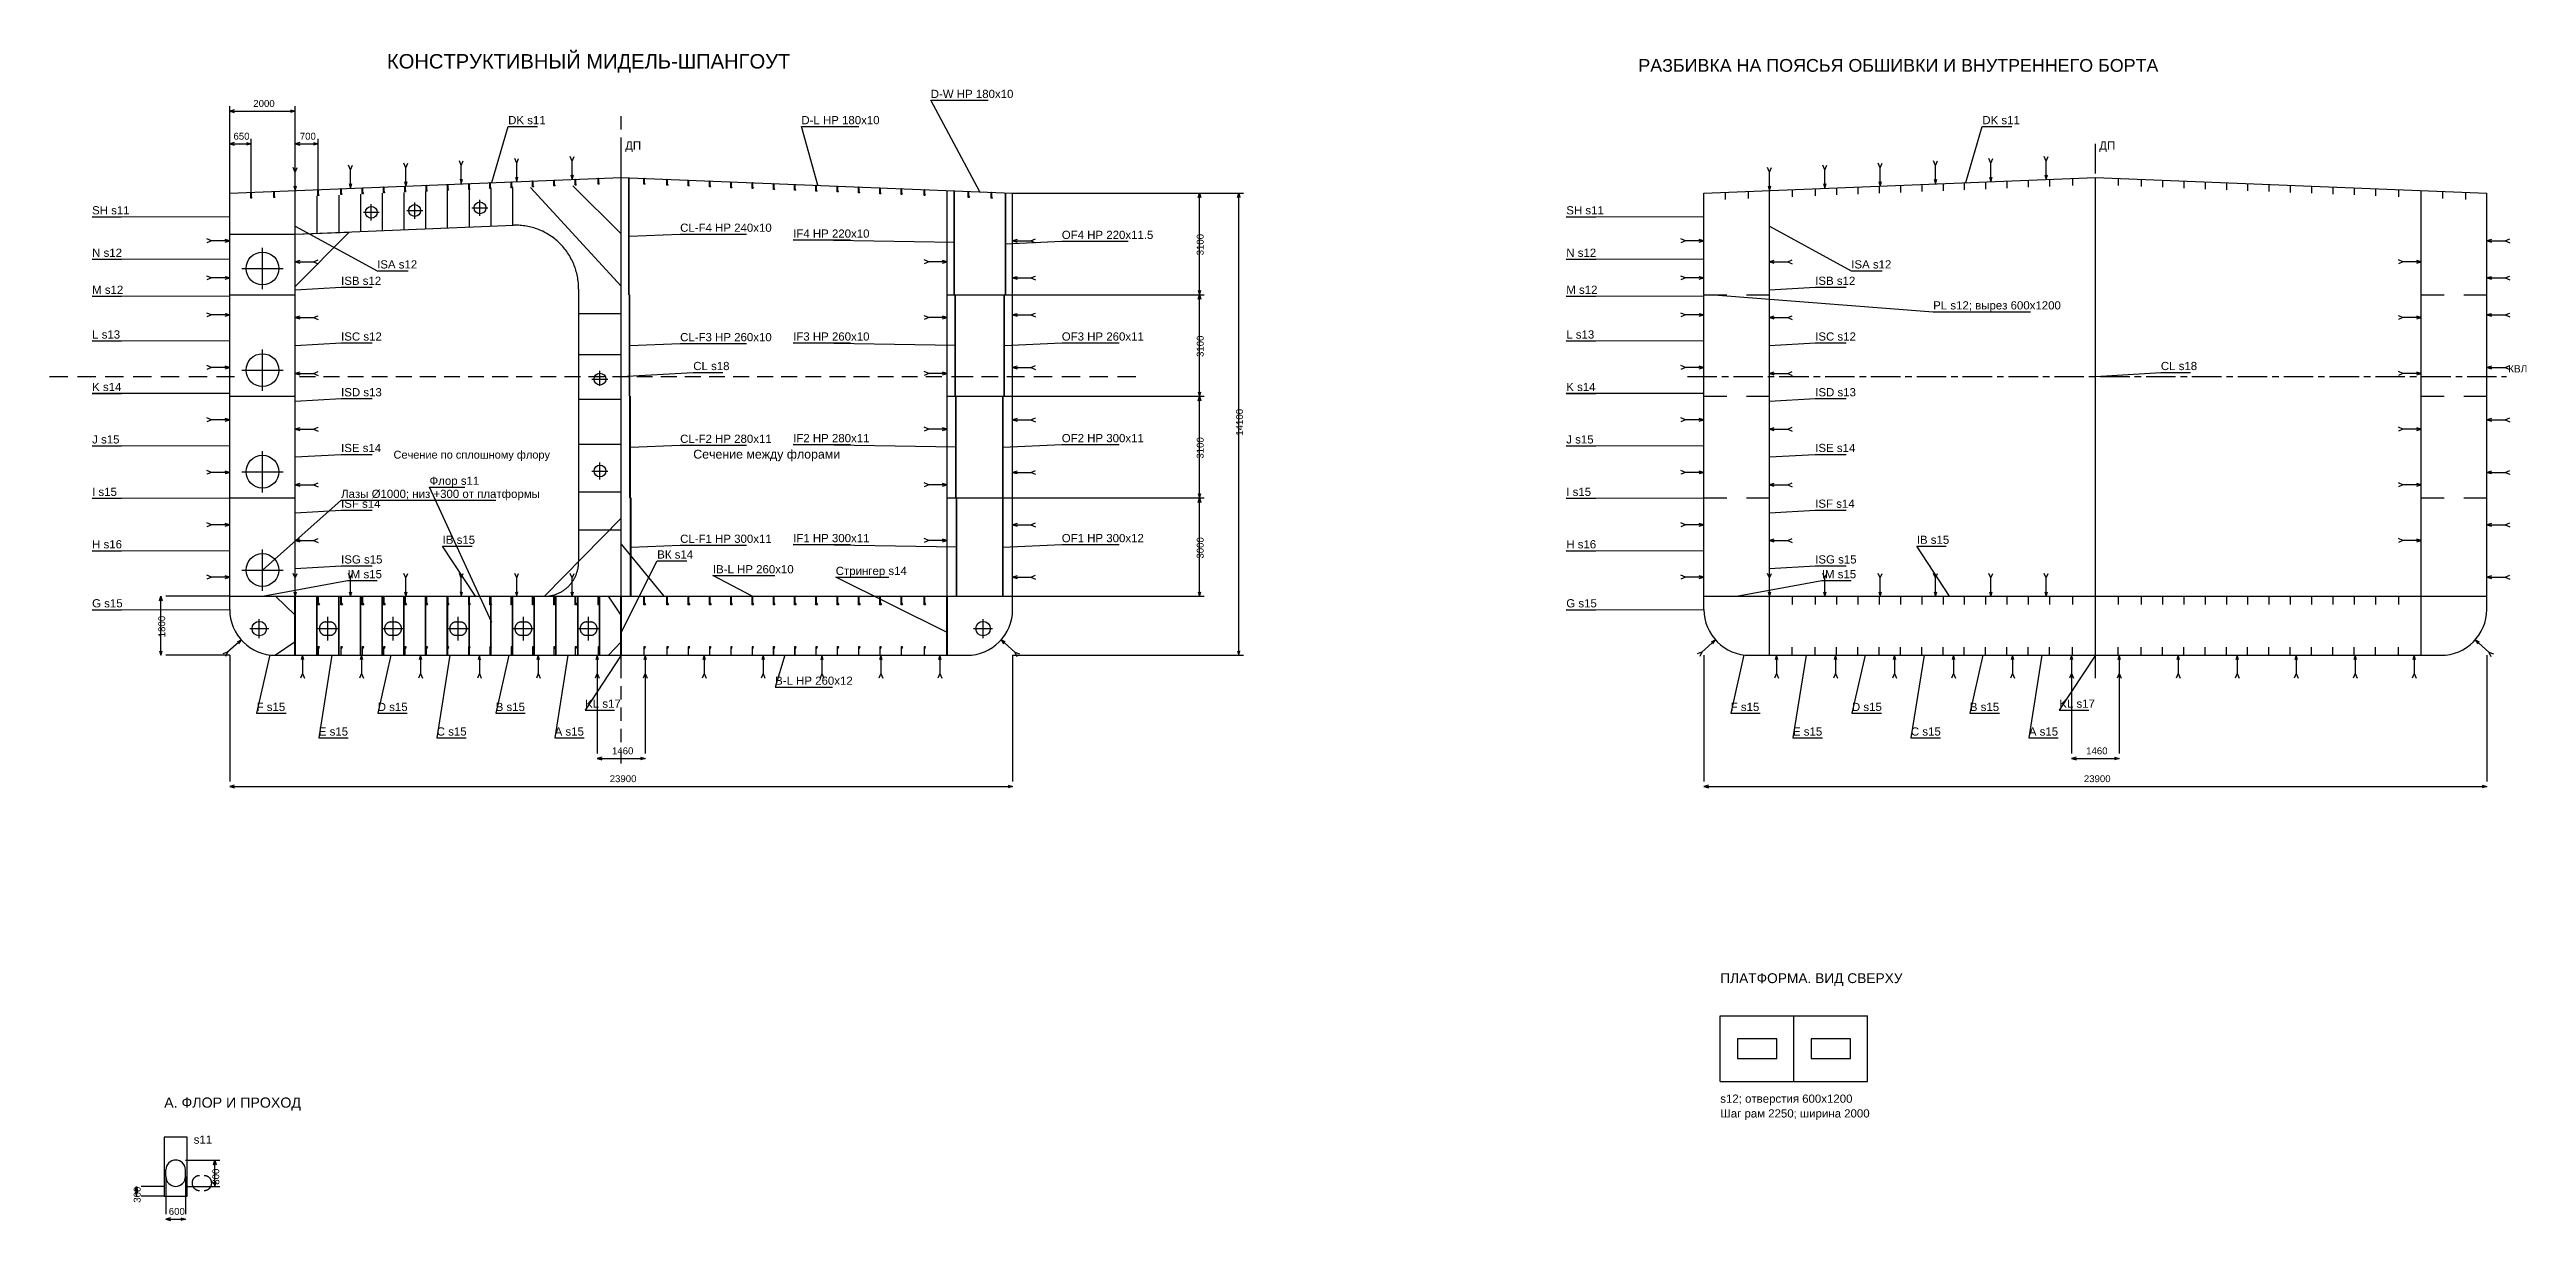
# Model space of a CAD drawing. Header units: millimetres. Extents: x -5500 to 138650, y -17240 to 192034.
# Drawn here: x -5500 to 70111, y -17240 to 18478 of the extents above; entities that cross this region are included whole.
import ezdxf

# ---------------------------------------------------------------- set-up
doc = ezdxf.new("R2010")
doc.units = ezdxf.units.MM
doc.linetypes.add('AXIS22', pattern=[1400, 900, -150, 200, -150])
for name, color, linetype in [('03_CENTER', 30, 'Continuous'), ('03_DIM', 2, 'Continuous'), ('03_FRAME_DETAIL', 7, 'Continuous'), ('03_FRAME_LAYOUT', 4, 'Continuous'), ('03_HULL', 4, 'Continuous'), ('03_MEMBER', 7, 'Continuous'), ('03_SEAM', 7, 'Continuous'), ('03_TEXT', 7, 'Continuous'), ('04_CENTER', 30, 'AXIS22'), ('04_DIM', 2, 'Continuous'), ('04_HULL', 4, 'Continuous'), ('04_MEMBER', 7, 'Continuous'), ('04_SEAM', 7, 'Continuous'), ('04_TEXT', 7, 'Continuous'), ('FLOOR_DIM', 2, 'Continuous'), ('FLOOR_HULL', 4, 'Continuous'), ('FLOOR_TEXT', 7, 'Continuous'), ('PLATFORM_HULL', 4, 'Continuous'), ('PLATFORM_TEXT', 7, 'Continuous')]:
    doc.layers.add(name, color=color, linetype=linetype)
doc.styles.add('RU', font='arial.ttf')

msp = doc.modelspace()

# ---------------------------------------------------------------- texts
at = {"layer": '03_DIM', "style": 'RU'}
for s, p in [('2000', (720, 16730)), ('650', (115, 15730)), ('700', (2140, 15730)), ('1460', (11670, -3020)), ('23900', (11600, -3870))]:
    msp.add_text(s, height=210, dxfattribs=at).set_placement(p)
for s, p in [('3100', (29730, 12200)), ('3100', (29730, 9100)), ('14100', (30930, 6700)), ('3100', (29730, 6000)), ('3000', (29730, 2950)), ('1800', (-1970, 550))]:
    msp.add_text(s, height=210, rotation=90, dxfattribs=at).set_placement(p)
at = {"layer": '03_TEXT', "style": 'RU'}
for s, height, p in [('КОНСТРУКТИВНЫЙ МИДЕЛЬ-ШПАНГОУТ', 440, (4800, 17900)), ('D-W HP 180x10', 250, (21400, 17000)), ('DK s11', 250, (8500, 16200)), ('D-L HP 180x10', 250, (17450, 16200)), ('ДП', 250, (12070, 15428)), ('SH s11', 250, (-4200, 13450)), ('CL-F4 HP 240x10', 250, (13750, 12919)), ('IF4 HP 220x10', 250, (17200, 12740)), ('OF4 HP 220x11.5', 250, (25400, 12700)), ('N s12', 250, (-4200, 12155)), ('ISB s12', 250, (3400, 11300)), ('ISA s12', 250, (4500, 11800)), ('M s12', 250, (-4200, 11026)), ('L s13', 250, (-4200, 9661)), ('ISC s12', 250, (3400, 9600)), ('CL-F3 HP 260x10', 250, (13750, 9580)), ('IF3 HP 260x10', 250, (17200, 9600)), ('OF3 HP 260x11', 250, (25400, 9600)), ('CL s18', 250, (14150, 8700)), ('K s14', 250, (-4200, 8061)), ('ISD s13', 250, (3400, 7900)), ('J s15', 250, (-4200, 6461)), ('ISE s14', 250, (3400, 6200)), ('Сечение по сплошному флору', 240, (5000, 6000)), ('CL-F2 HP 280x11', 250, (13750, 6480)), ('Сечение между флорами', 270, (14150, 6000)), ('IF2 HP 280x11', 250, (17200, 6500)), ('OF2 HP 300x11', 250, (25400, 6500)), ('Флор s11', 250, (6100, 5200)), ('I s15', 250, (-4200, 4861)), ('Лазы %%c1000; низ +300 от платформы', 250, (3400, 4800)), ('ISF s14', 250, (3400, 4500)), ('H s16', 250, (-4200, 3261)), ('ISG s15', 250, (3400, 2800)), ('IB s15', 250, (6500, 3400)), ('ВК s14', 250, (13050, 2950)), ('CL-F1 HP 300x11', 250, (13750, 3430)), ('IF1 HP 300x11', 250, (17200, 3450)), ('OF1 HP 300x12', 250, (25400, 3450)), ('IM s15', 250, (3600, 2350)), ('IB-L HP 260x10', 250, (14750, 2500)), ('Стрингер s14', 250, (18500, 2450)), ('G s15', 250, (-4200, 1461)), ('B-L HP 260x12', 250, (16650, -900)), ('F s15', 250, (820, -1700)), ('D s15', 250, (4520, -1700)), ('B s15', 250, (8120, -1700)), ('KL s17', 250, (10850, -1600)), ('E s15', 250, (2720, -2450)), ('C s15', 250, (6320, -2450)), ('A s15', 250, (9920, -2450))]:
    msp.add_text(s, height=height, dxfattribs=at).set_placement(p)
at = {"layer": '04_DIM', "style": 'RU'}
for s, p in [('1460', (56670, -3020)), ('23900', (56600, -3870))]:
    msp.add_text(s, height=210, dxfattribs=at).set_placement(p)
at = {"layer": '04_TEXT', "style": 'RU'}
for s, height, p in [('РАЗБИВКА НА ПОЯСЬЯ ОБШИВКИ И ВНУТРЕННЕГО БОРТА', 390, (43000, 17800)), ('DK s11', 250, (53500, 16200)), ('ДП', 250, (57070, 15428)), ('SH s11', 250, (40800, 13450)), ('N s12', 250, (40800, 12155)), ('ISB s12', 250, (48400, 11300)), ('ISA s12', 250, (49500, 11800)), ('M s12', 250, (40800, 11026)), ('PL s12; вырез 600x1200', 250, (52000, 10550)), ('L s13', 250, (40800, 9661)), ('ISC s12', 250, (48400, 9600)), ('CL s18', 250, (58950, 8700)), ('КВЛ', 220, (69550, 8630)), ('K s14', 250, (40800, 8061)), ('ISD s13', 250, (48400, 7900)), ('J s15', 250, (40800, 6461)), ('ISE s14', 250, (48400, 6200)), ('I s15', 250, (40800, 4861)), ('ISF s14', 250, (48400, 4500)), ('H s16', 250, (40800, 3261)), ('ISG s15', 250, (48400, 2800)), ('IB s15', 250, (51500, 3400)), ('IM s15', 250, (48600, 2350)), ('G s15', 250, (40800, 1461)), ('F s15', 250, (45820, -1700)), ('D s15', 250, (49520, -1700)), ('B s15', 250, (53120, -1700)), ('KL s17', 250, (55850, -1600)), ('E s15', 250, (47720, -2450)), ('C s15', 250, (51320, -2450)), ('A s15', 250, (54920, -2450))]:
    msp.add_text(s, height=height, dxfattribs=at).set_placement(p)
at = {"layer": 'FLOOR_DIM', "style": 'RU'}
for s, p in [('800', (-320, -16150)), ('300', (-2720, -16700))]:
    msp.add_text(s, height=210, rotation=90, dxfattribs=at).set_placement(p)
msp.add_text('600', height=210, dxfattribs=at).set_placement((-1860, -17070))
at = {"layer": 'FLOOR_TEXT', "style": 'RU'}
for s, height, p in [('А. ФЛОР И ПРОХОД', 310, (-2000, -13800)), ('s11', 250, (-1100, -14900))]:
    msp.add_text(s, height=height, dxfattribs=at).set_placement(p)
at = {"layer": 'PLATFORM_TEXT', "style": 'RU'}
for s, height, p in [('ПЛАТФОРМА. ВИД СВЕРХУ', 300, (45500, -10000)), ('s12; отверстия 600x1200', 250, (45500, -13650)), ('Шаг рам 2250; ширина 2000', 250, (45500, -14100))]:
    msp.add_text(s, height=height, dxfattribs=at).set_placement(p)

# ---------------------------------------------------------------- linework, layer by layer
at = {"layer": '03_CENTER'}
for p, q in [((11950, 16038), (11950, 16448)), ((11950, 15388), (11950, 15798)), ((11950, -700), (11950, 15678)), ((11950, 14738), (11950, 15148)), ((11950, 14144), (11950, 14507)), ((4322, 13265), (4322, 13761)), ((5648, 13319), (5648, 13815)), ((7396, 13649), (7881, 13649)), ((7638, 13401), (7638, 13897)), ((11950, 13569), (11950, 13932)), ((4079, 13513), (4564, 13513)), ((5406, 13567), (5891, 13567)), ((11950, 12993), (11950, 13356)), ((1000, 11170), (1000, 12430)), ((11950, 12417), (11950, 12780)), ((11950, 11841), (11950, 12205)), ((370, 11800), (1630, 11800)), ((11950, 11266), (11950, 11629)), ((11950, 10663), (11950, 11053)), ((11950, 10038), (11950, 10433)), ((1000, 8070), (1000, 9330)), ((11950, 9413), (11950, 9808)), ((11950, 8788), (11950, 9183)), ((-5500, 8500), (-4940, 8500)), ((-4650, 8500), (-4090, 8500)), ((-3800, 8500), (-3240, 8500)), ((-2950, 8500), (-2390, 8500)), ((-2100, 8500), (-1540, 8500)), ((-1250, 8500), (-690, 8500)), ((-400, 8500), (145, 8500)), ((370, 8700), (1630, 8700)), ((2130, 8500), (2614, 8500)), ((2865, 8500), (3350, 8500)), ((3601, 8500), (4085, 8500)), ((4336, 8500), (4821, 8500)), ((5072, 8500), (5556, 8500)), ((5807, 8500), (6291, 8500)), ((6542, 8500), (7027, 8500)), ((7278, 8500), (7762, 8500)), ((8013, 8500), (8498, 8500)), ((8749, 8500), (9233, 8500)), ((9484, 8500), (9969, 8500)), ((10220, 8500), (10704, 8500)), ((10955, 8500), (11440, 8500)), ((11059, 8425), (11543, 8425)), ((11301, 8215), (11301, 8673)), ((11690, 8500), (12175, 8500)), ((11950, 8238), (11950, 8558)), ((12426, 8500), (12910, 8500)), ((13161, 8500), (13646, 8500)), ((13897, 8500), (14381, 8500)), ((14632, 8500), (15117, 8500)), ((15368, 8500), (15852, 8500)), ((16103, 8500), (16588, 8500)), ((16838, 8500), (17323, 8500)), ((17574, 8500), (18058, 8500)), ((18309, 8500), (18794, 8500)), ((19045, 8500), (19529, 8500)), ((19780, 8500), (20265, 8500)), ((20516, 8500), (21000, 8500)), ((21251, 8500), (21736, 8500)), ((22033, 8500), (22690, 8500)), ((22952, 8500), (23457, 8500)), ((23719, 8500), (24260, 8500)), ((24550, 8500), (25110, 8500)), ((25400, 8500), (25960, 8500)), ((26250, 8500), (26810, 8500)), ((27100, 8500), (27660, 8500)), ((11950, 7718), (11950, 8058)), ((11950, 7125), (11950, 7499)), ((11950, 6532), (11950, 6906)), ((1000, 4970), (1000, 6230)), ((11950, 5940), (11950, 6314)), ((370, 5600), (1630, 5600)), ((11059, 5621), (11543, 5621)), ((11301, 5365), (11301, 5876)), ((11950, 5347), (11950, 5721)), ((11950, 4756), (11950, 5128)), ((11950, 4182), (11950, 4544)), ((11950, 3609), (11950, 3971)), ((1000, 1970), (1000, 3230)), ((11950, 3035), (11950, 3397)), ((370, 2600), (1630, 2600)), ((11950, 2462), (11950, 2824)), ((11950, 1888), (11950, 2250)), ((11950, 1129), (11950, 1576)), ((614, 813), (1192, 813)), ((903, 524), (903, 1102)), ((2649, 813), (3341, 813)), ((2995, 452), (2995, 1174)), ((4639, 813), (5331, 813)), ((4985, 452), (4985, 1174)), ((6629, 813), (7321, 813)), ((6975, 452), (6975, 1174)), ((8619, 813), (9311, 813)), ((8965, 452), (8965, 1174)), ((10609, 813), (11301, 813)), ((10955, 452), (10955, 1174)), ((11950, 542), (11950, 912)), ((22708, 813), (23286, 813)), ((22997, 524), (22997, 1102)), ((11950, -50), (11950, 325)), ((11950, -700), (11950, -290)), ((11950, -1350), (11950, -940)), ((11950, -2000), (11950, -1590)), ((11950, -2650), (11950, -2240)), ((11950, -3300), (11950, -2890))]:
    msp.add_line(p, q, dxfattribs=at)
at = {"layer": '03_DIM'}
for p, q in [((0, 14100), (0, 16750)), ((2000, 14180), (2000, 16750)), ((0, 16600), (2000, 16600)), ((0, 14100), (0, 15750)), ((0, 15600), (650, 15600)), ((650, 14126), (650, 15750)), ((2000, 14180), (2000, 15750)), ((2000, 15600), (2700, 15600)), ((2700, 14208), (2700, 15750)), ((23900, 14100), (30950, 14100)), ((23900, 14100), (29750, 14100)), ((29600, 11000), (29600, 14100)), ((30800, 0), (30800, 14100)), ((23900, 11000), (29750, 11000)), ((23900, 11000), (29750, 11000)), ((29600, 7900), (29600, 11000)), ((23900, 7900), (29750, 7900)), ((23900, 7900), (29750, 7900)), ((29600, 4800), (29600, 7900)), ((23900, 4800), (29750, 4800)), ((23900, 4800), (29750, 4800)), ((29600, 1800), (29600, 4800)), ((-2100, 0), (-2100, 1800)), ((0, 1800), (-1950, 1800)), ((23900, 1800), (29750, 1800)), ((0, 0), (-1950, 0)), ((0, 0), (0, -3850)), ((11220, 0), (11220, -3000)), ((12680, 0), (12680, -3000)), ((23900, 0), (23900, -3850)), ((23900, 0), (30950, 0)), ((11220, -3150), (12680, -3150)), ((0, -4000), (23900, -4000))]:
    msp.add_line(p, q, dxfattribs=at)
for points in [[(140, 16640), (0, 16600), (140, 16560)], [(1860, 16640), (2000, 16600), (1860, 16560)], [(140, 15640), (0, 15600), (140, 15560)], [(510, 15640), (650, 15600), (510, 15560)], [(2140, 15640), (2000, 15600), (2140, 15560)], [(2560, 15640), (2700, 15600), (2560, 15560)], [(29560, 13960), (29600, 14100), (29640, 13960)], [(30760, 13960), (30800, 14100), (30840, 13960)], [(29560, 11140), (29600, 11000), (29640, 11140)], [(29560, 10860), (29600, 11000), (29640, 10860)], [(29560, 8040), (29600, 7900), (29640, 8040)], [(29560, 7760), (29600, 7900), (29640, 7760)], [(29560, 4940), (29600, 4800), (29640, 4940)], [(29560, 4660), (29600, 4800), (29640, 4660)], [(-2140, 1660), (-2100, 1800), (-2060, 1660)], [(29560, 1940), (29600, 1800), (29640, 1940)], [(-2140, 140), (-2100, 0), (-2060, 140)], [(30760, 140), (30800, 0), (30840, 140)], [(11360, -3110), (11220, -3150), (11360, -3190)], [(12540, -3110), (12680, -3150), (12540, -3190)], [(140, -3960), (0, -4000), (140, -4040)], [(23760, -3960), (23900, -4000), (23760, -4040)]]:
    msp.add_lwpolyline(points, dxfattribs=at)
at = {"layer": '03_FRAME_DETAIL'}
for p, q in [((2663, 14012), (2663, 12869)), ((3327, 14039), (3327, 12897)), ((3990, 14066), (3990, 12924)), ((4653, 14094), (4653, 12951)), ((5317, 14121), (5317, 12978)), ((5980, 14148), (5980, 13005)), ((6643, 14175), (6643, 13032)), ((7307, 14202), (7307, 13060)), ((7970, 14229), (7970, 13087)), ((8633, 14256), (8633, 13114)), ((9181, 14270), (11950, 11257)), ((10479, 14323), (11950, 12860)), ((10652, 10423), (11950, 10423)), ((10652, 9173), (11950, 9173)), ((10652, 7809), (11950, 7809)), ((10652, 6441), (11950, 6441)), ((10652, 4982), (11950, 4982)), ((9614, 1800), (11950, 4182)), ((10652, 3829), (11950, 3829)), ((11950, 3388), (13248, 1800))]:
    msp.add_line(p, q, dxfattribs=at)
for centre in [(4322, 13513), (5648, 13567), (7638, 13649), (11301, 8425), (11301, 5621)]:
    msp.add_circle(centre, 180, dxfattribs=at)
at = {"layer": '03_FRAME_LAYOUT'}
for p, q in [((2000, 12842), (8673, 13116)), ((0, 12842), (2000, 12842)), ((10652, 11168), (10652, 2859))]:
    msp.add_line(p, q, dxfattribs=at)
msp.add_lwpolyline([(2000, 11248), (2000, 12842), (3644, 12910)], close=True, dxfattribs=at)
for points in [[(10652, 11168), (10652, 11218), (10650, 11267), (10647, 11315), (10643, 11364), (10637, 11413), (10631, 11462), (10623, 11510), (10614, 11558), (10604, 11606), (10592, 11654), (10580, 11701), (10566, 11748), (10551, 11795), (10535, 11841), (10518, 11887), (10500, 11932), (10481, 11977), (10460, 12021), (10439, 12065), (10416, 12108), (10392, 12151), (10368, 12193), (10342, 12235), (10315, 12275), (10288, 12315), (10259, 12355), (10229, 12393), (10199, 12431), (10167, 12468), (10135, 12504), (10102, 12539), (10067, 12574), (10033, 12607), (9997, 12640), (9960, 12671), (9923, 12702), (9885, 12732), (9846, 12761), (9806, 12788), (9766, 12815), (9726, 12841), (9684, 12866), (9642, 12889), (9600, 12912), (9556, 12933), (9513, 12953), (9469, 12972), (9424, 12990), (9379, 13007), (9334, 13023), (9288, 13037), (9242, 13051), (9195, 13063), (9149, 13074), (9102, 13083), (9055, 13092), (9007, 13099), (8960, 13105), (8912, 13110), (8864, 13113), (8816, 13116), (8768, 13117), (8721, 13117), (8673, 13116)], [(9614, 1800), (9639, 1800), (9665, 1801), (9690, 1803), (9716, 1805), (9741, 1808), (9766, 1811), (9791, 1816), (9816, 1820), (9841, 1826), (9866, 1832), (9891, 1838), (9915, 1846), (9940, 1853), (9964, 1862), (9988, 1871), (10011, 1881), (10035, 1891), (10058, 1902), (10081, 1913), (10103, 1925), (10126, 1938), (10148, 1951), (10169, 1964), (10191, 1978), (10212, 1993), (10232, 2008), (10253, 2024), (10273, 2040), (10292, 2057), (10311, 2074), (10330, 2092), (10348, 2110), (10366, 2129), (10383, 2148), (10400, 2167), (10416, 2187), (10432, 2207), (10448, 2228), (10463, 2249), (10477, 2271), (10491, 2292), (10504, 2314), (10517, 2337), (10530, 2360), (10541, 2383), (10552, 2406), (10563, 2430), (10573, 2454), (10583, 2478), (10591, 2502), (10600, 2527), (10607, 2551), (10615, 2576), (10621, 2602), (10627, 2627), (10632, 2652), (10637, 2678), (10641, 2703), (10644, 2729), (10647, 2755), (10649, 2781), (10651, 2807), (10652, 2833), (10652, 2859)]]:
    msp.add_lwpolyline(points, dxfattribs=at)
at = {"layer": '03_HULL'}
for p, q in [((11950, 0), (11950, 14578)), ((0, 1400), (0, 14100)), ((2000, 0), (2000, 14180)), ((21900, 0), (21900, 14180)), ((23900, 1400), (23900, 14100)), ((0, 11000), (2000, 11000)), ((21900, 11000), (23900, 11000)), ((0, 7900), (2000, 7900)), ((21900, 7900), (23900, 7900)), ((0, 4800), (2000, 4800)), ((21900, 4800), (23900, 4800)), ((0, 1800), (23900, 1800)), ((1400, 0), (22500, 0))]:
    msp.add_line(p, q, dxfattribs=at)
msp.add_lwpolyline([(0, 14100), (11950, 14578), (23900, 14100)], dxfattribs=at)
for centre, start, end in [((1400, 1400), 180, 270), ((22500, 1400), 270, 360)]:
    msp.add_arc(centre, 1400, start, end, dxfattribs=at)
at = {"layer": '03_MEMBER'}
for p, q in [((12180, 11000), (12180, 14578)), ((12190, 11000), (12190, 14578)), ((22110, 11000), (22110, 14180)), ((22120, 11000), (22120, 14180)), ((23680, 11000), (23680, 14100)), ((23692, 11000), (23692, 14100)), ((12200, 7900), (12200, 11000)), ((12210, 7900), (12210, 11000)), ((22150, 7900), (22150, 11000)), ((22160, 7900), (22160, 11000)), ((23640, 7900), (23640, 11000)), ((23651, 7900), (23651, 11000)), ((12219, 4800), (12219, 7900)), ((12230, 4800), (12230, 7900)), ((22169, 4800), (22169, 7900)), ((22180, 4800), (22180, 7900)), ((23600, 4800), (23600, 7900)), ((23611, 4800), (23611, 7900)), ((12239, 1800), (12239, 4800)), ((12250, 1800), (12250, 4800)), ((22189, 1800), (22189, 4800)), ((22200, 1800), (22200, 4800)), ((23600, 1800), (23600, 4800)), ((23612, 1800), (23612, 4800)), ((1989, 0), (1989, 1800)), ((2007, 0), (2007, 1800)), ((2663, 0), (2663, 1800)), ((2674, 0), (2674, 1800)), ((3327, 0), (3327, 1800)), ((3337, 0), (3337, 1800)), ((3990, 0), (3990, 1800)), ((4000, 0), (4000, 1800)), ((4653, 0), (4653, 1800)), ((4664, 0), (4664, 1800)), ((5317, 0), (5317, 1800)), ((5327, 0), (5327, 1800)), ((5980, 0), (5980, 1800)), ((5990, 0), (5990, 1800)), ((6643, 0), (6643, 1800)), ((6654, 0), (6654, 1800)), ((7307, 0), (7307, 1800)), ((7317, 0), (7317, 1800)), ((7970, 0), (7970, 1800)), ((7980, 0), (7980, 1800)), ((8633, 0), (8633, 1800)), ((8644, 0), (8644, 1800)), ((9297, 0), (9297, 1800)), ((9307, 0), (9307, 1800)), ((9960, 0), (9960, 1800)), ((9970, 0), (9970, 1800)), ((10623, 0), (10623, 1800)), ((10634, 0), (10634, 1800)), ((11287, 0), (11287, 1800)), ((11297, 0), (11297, 1800)), ((11943, 0), (11943, 1800)), ((11957, 0), (11957, 1800)), ((21893, 0), (21893, 1800)), ((21911, 0), (21911, 1800)), ((2930, 1016), (3060, 1016)), ((4920, 1016), (5050, 1016)), ((6910, 1016), (7040, 1016)), ((8900, 1016), (9030, 1016)), ((10890, 1016), (11020, 1016)), ((2930, 610), (3060, 610)), ((4920, 610), (5050, 610)), ((6910, 610), (7040, 610)), ((8900, 610), (9030, 610)), ((10890, 610), (11020, 610))]:
    msp.add_line(p, q, dxfattribs=at)
for points in [[(7295, 14392), (7305, 14392), (7305, 14255), (7330, 14222), (7320, 14212), (7295, 14212)], [(7945, 14418), (7955, 14418), (7955, 14281), (7980, 14248), (7970, 14238), (7945, 14238)], [(8595, 14444), (8605, 14444), (8605, 14307), (8630, 14274), (8620, 14264), (8595, 14264)], [(9245, 14470), (9255, 14470), (9255, 14333), (9280, 14300), (9270, 14290), (9245, 14290)], [(9895, 14496), (9905, 14496), (9905, 14359), (9930, 14326), (9920, 14316), (9895, 14316)], [(10545, 14522), (10555, 14522), (10555, 14385), (10580, 14352), (10570, 14342), (10545, 14342)], [(11245, 14550), (11255, 14550), (11255, 14413), (11280, 14380), (11270, 14370), (11245, 14370)], [(12645, 14550), (12655, 14550), (12655, 14413), (12680, 14380), (12670, 14370), (12645, 14370)], [(13345, 14522), (13355, 14522), (13355, 14385), (13380, 14352), (13370, 14342), (13345, 14342)], [(13995, 14496), (14005, 14496), (14005, 14359), (14030, 14326), (14020, 14316), (13995, 14316)], [(14645, 14470), (14655, 14470), (14655, 14333), (14680, 14300), (14670, 14290), (14645, 14290)], [(15295, 14444), (15305, 14444), (15305, 14307), (15330, 14274), (15320, 14264), (15295, 14264)], [(15945, 14418), (15955, 14418), (15955, 14281), (15980, 14248), (15970, 14238), (15945, 14238)], [(16595, 14392), (16605, 14392), (16605, 14255), (16630, 14222), (16620, 14212), (16595, 14212)], [(645, 14124), (655, 14124), (655, 13987), (680, 13954), (670, 13944), (645, 13944)], [(1345, 14148), (1355, 14148), (1355, 14011), (1380, 13978), (1370, 13968), (1345, 13968)], [(2695, 14208), (2705, 14208), (2705, 14071), (2730, 14038), (2720, 14028), (2695, 14028)], [(3395, 14236), (3405, 14236), (3405, 14099), (3430, 14066), (3420, 14056), (3395, 14056)], [(4045, 14262), (4055, 14262), (4055, 14125), (4080, 14092), (4070, 14082), (4045, 14082)], [(4695, 14288), (4705, 14288), (4705, 14151), (4730, 14118), (4720, 14108), (4695, 14108)], [(5345, 14314), (5355, 14314), (5355, 14177), (5380, 14144), (5370, 14134), (5345, 14134)], [(5995, 14340), (6005, 14340), (6005, 14203), (6030, 14170), (6020, 14160), (5995, 14160)], [(6645, 14366), (6655, 14366), (6655, 14229), (6680, 14196), (6670, 14186), (6645, 14186)], [(17245, 14366), (17255, 14366), (17255, 14229), (17280, 14196), (17270, 14186), (17245, 14186)], [(17895, 14340), (17905, 14340), (17905, 14203), (17930, 14170), (17920, 14160), (17895, 14160)], [(18545, 14314), (18555, 14314), (18555, 14177), (18580, 14144), (18570, 14134), (18545, 14134)], [(19195, 14288), (19205, 14288), (19205, 14151), (19230, 14118), (19220, 14108), (19195, 14108)], [(19845, 14262), (19855, 14262), (19855, 14125), (19880, 14092), (19870, 14082), (19845, 14082)], [(20495, 14236), (20505, 14236), (20505, 14099), (20530, 14066), (20520, 14056), (20495, 14056)], [(21195, 14208), (21205, 14208), (21205, 14071), (21230, 14038), (21220, 14028), (21195, 14028)], [(22545, 14148), (22555, 14148), (22555, 14011), (22580, 13978), (22570, 13968), (22545, 13968)], [(23245, 14124), (23255, 14124), (23255, 13987), (23280, 13954), (23270, 13944), (23245, 13944)], [(2695, 1800), (2705, 1800), (2705, 1604), (2742, 1550), (2732, 1540), (2695, 1540)], [(3395, 1800), (3405, 1800), (3405, 1604), (3442, 1550), (3432, 1540), (3395, 1540)], [(4045, 1800), (4055, 1800), (4055, 1604), (4092, 1550), (4082, 1540), (4045, 1540)], [(4695, 1800), (4705, 1800), (4705, 1604), (4742, 1550), (4732, 1540), (4695, 1540)], [(5345, 1800), (5355, 1800), (5355, 1604), (5392, 1550), (5382, 1540), (5345, 1540)], [(5995, 1800), (6005, 1800), (6005, 1604), (6042, 1550), (6032, 1540), (5995, 1540)], [(6645, 1800), (6655, 1800), (6655, 1604), (6692, 1550), (6682, 1540), (6645, 1540)], [(7295, 1800), (7305, 1800), (7305, 1604), (7342, 1550), (7332, 1540), (7295, 1540)], [(7945, 1800), (7955, 1800), (7955, 1604), (7992, 1550), (7982, 1540), (7945, 1540)], [(8595, 1800), (8605, 1800), (8605, 1604), (8642, 1550), (8632, 1540), (8595, 1540)], [(9245, 1800), (9255, 1800), (9255, 1604), (9292, 1550), (9282, 1540), (9245, 1540)], [(9895, 1800), (9905, 1800), (9905, 1604), (9942, 1550), (9932, 1540), (9895, 1540)], [(10545, 1800), (10555, 1800), (10555, 1604), (10592, 1550), (10582, 1540), (10545, 1540)], [(11245, 1800), (11255, 1800), (11255, 1604), (11292, 1550), (11282, 1540), (11245, 1540)], [(12645, 1800), (12655, 1800), (12655, 1604), (12692, 1550), (12682, 1540), (12645, 1540)], [(13345, 1800), (13355, 1800), (13355, 1604), (13392, 1550), (13382, 1540), (13345, 1540)], [(13995, 1800), (14005, 1800), (14005, 1604), (14042, 1550), (14032, 1540), (13995, 1540)], [(14645, 1800), (14655, 1800), (14655, 1604), (14692, 1550), (14682, 1540), (14645, 1540)], [(15295, 1800), (15305, 1800), (15305, 1604), (15342, 1550), (15332, 1540), (15295, 1540)], [(15945, 1800), (15955, 1800), (15955, 1604), (15992, 1550), (15982, 1540), (15945, 1540)], [(16595, 1800), (16605, 1800), (16605, 1604), (16642, 1550), (16632, 1540), (16595, 1540)], [(17245, 1800), (17255, 1800), (17255, 1604), (17292, 1550), (17282, 1540), (17245, 1540)], [(17895, 1800), (17905, 1800), (17905, 1604), (17942, 1550), (17932, 1540), (17895, 1540)], [(18545, 1800), (18555, 1800), (18555, 1604), (18592, 1550), (18582, 1540), (18545, 1540)], [(19195, 1800), (19205, 1800), (19205, 1604), (19242, 1550), (19232, 1540), (19195, 1540)], [(19845, 1800), (19855, 1800), (19855, 1604), (19892, 1550), (19882, 1540), (19845, 1540)], [(20495, 1800), (20505, 1800), (20505, 1604), (20542, 1550), (20532, 1540), (20495, 1540)], [(21195, 1800), (21205, 1800), (21205, 1604), (21242, 1550), (21232, 1540), (21195, 1540)], [(2694, 0), (2706, 0), (2706, 196), (2743, 248), (2731, 260), (2694, 260)], [(3394, 0), (3406, 0), (3406, 196), (3443, 248), (3431, 260), (3394, 260)], [(4044, 0), (4056, 0), (4056, 196), (4093, 248), (4081, 260), (4044, 260)], [(4694, 0), (4706, 0), (4706, 196), (4743, 248), (4731, 260), (4694, 260)], [(5344, 0), (5356, 0), (5356, 196), (5393, 248), (5381, 260), (5344, 260)], [(5994, 0), (6006, 0), (6006, 196), (6043, 248), (6031, 260), (5994, 260)], [(6644, 0), (6656, 0), (6656, 196), (6693, 248), (6681, 260), (6644, 260)], [(7294, 0), (7306, 0), (7306, 196), (7343, 248), (7331, 260), (7294, 260)], [(7944, 0), (7956, 0), (7956, 196), (7993, 248), (7981, 260), (7944, 260)], [(8594, 0), (8606, 0), (8606, 196), (8643, 248), (8631, 260), (8594, 260)], [(9244, 0), (9256, 0), (9256, 196), (9293, 248), (9281, 260), (9244, 260)], [(9894, 0), (9906, 0), (9906, 196), (9943, 248), (9931, 260), (9894, 260)], [(10544, 0), (10556, 0), (10556, 196), (10593, 248), (10581, 260), (10544, 260)], [(11244, 0), (11256, 0), (11256, 196), (11293, 248), (11281, 260), (11244, 260)], [(12644, 0), (12656, 0), (12656, 196), (12693, 248), (12681, 260), (12644, 260)], [(13344, 0), (13356, 0), (13356, 196), (13393, 248), (13381, 260), (13344, 260)], [(13994, 0), (14006, 0), (14006, 196), (14043, 248), (14031, 260), (13994, 260)], [(14644, 0), (14656, 0), (14656, 196), (14693, 248), (14681, 260), (14644, 260)], [(15294, 0), (15306, 0), (15306, 196), (15343, 248), (15331, 260), (15294, 260)], [(15944, 0), (15956, 0), (15956, 196), (15993, 248), (15981, 260), (15944, 260)], [(16594, 0), (16606, 0), (16606, 196), (16643, 248), (16631, 260), (16594, 260)], [(17244, 0), (17256, 0), (17256, 196), (17293, 248), (17281, 260), (17244, 260)], [(17894, 0), (17906, 0), (17906, 196), (17943, 248), (17931, 260), (17894, 260)], [(18544, 0), (18556, 0), (18556, 196), (18593, 248), (18581, 260), (18544, 260)], [(19194, 0), (19206, 0), (19206, 196), (19243, 248), (19231, 260), (19194, 260)], [(19844, 0), (19856, 0), (19856, 196), (19893, 248), (19881, 260), (19844, 260)], [(20494, 0), (20506, 0), (20506, 196), (20543, 248), (20531, 260), (20494, 260)], [(21194, 0), (21206, 0), (21206, 196), (21243, 248), (21231, 260), (21194, 260)]]:
    msp.add_lwpolyline(points, close=True, dxfattribs=at)
for points in [[(2000, 1219), (1400, 1800)], [(11950, 1219), (11561, 1800)], [(2930, 1016), (2921, 1016), (2911, 1015), (2902, 1014), (2892, 1012), (2883, 1010), (2874, 1007), (2865, 1004), (2856, 1001), (2847, 997), (2838, 992), (2830, 987), (2822, 982), (2814, 976), (2807, 970), (2799, 963), (2792, 957), (2786, 949), (2780, 942), (2774, 934), (2768, 926), (2763, 917), (2758, 909), (2754, 900), (2750, 891), (2747, 881), (2744, 872), (2741, 862), (2739, 853), (2738, 843), (2736, 833), (2736, 823), (2735, 813), (2736, 803), (2736, 793), (2738, 783), (2739, 773), (2741, 764), (2744, 754), (2747, 744), (2750, 735), (2754, 726), (2758, 717), (2763, 708), (2768, 700), (2774, 692), (2780, 684), (2786, 676), (2792, 669), (2799, 662), (2807, 656), (2814, 650), (2822, 644), (2830, 639), (2838, 634), (2847, 629), (2856, 625), (2865, 622), (2874, 618), (2883, 616), (2892, 614), (2902, 612), (2911, 611), (2921, 610), (2930, 610)], [(3060, 610), (3069, 610), (3079, 611), (3088, 612), (3098, 614), (3107, 616), (3116, 618), (3125, 622), (3134, 625), (3143, 629), (3152, 634), (3160, 639), (3168, 644), (3176, 650), (3183, 656), (3191, 662), (3198, 669), (3204, 676), (3210, 684), (3216, 692), (3222, 700), (3227, 708), (3232, 717), (3236, 726), (3240, 735), (3243, 744), (3246, 754), (3249, 764), (3251, 773), (3252, 783), (3254, 793), (3254, 803), (3255, 813), (3254, 823), (3254, 833), (3252, 843), (3251, 853), (3249, 862), (3246, 872), (3243, 881), (3240, 891), (3236, 900), (3232, 909), (3227, 917), (3222, 926), (3216, 934), (3210, 942), (3204, 949), (3198, 957), (3191, 963), (3183, 970), (3176, 976), (3168, 982), (3160, 987), (3152, 992), (3143, 997), (3134, 1001), (3125, 1004), (3116, 1007), (3107, 1010), (3098, 1012), (3088, 1014), (3079, 1015), (3069, 1016), (3060, 1016)], [(4920, 1016), (4911, 1016), (4901, 1015), (4892, 1014), (4882, 1012), (4873, 1010), (4864, 1007), (4855, 1004), (4846, 1001), (4837, 997), (4828, 992), (4820, 987), (4812, 982), (4804, 976), (4797, 970), (4789, 963), (4782, 957), (4776, 949), (4770, 942), (4764, 934), (4758, 926), (4753, 917), (4748, 909), (4744, 900), (4740, 891), (4737, 881), (4734, 872), (4731, 862), (4729, 853), (4728, 843), (4726, 833), (4726, 823), (4725, 813), (4726, 803), (4726, 793), (4728, 783), (4729, 773), (4731, 764), (4734, 754), (4737, 744), (4740, 735), (4744, 726), (4748, 717), (4753, 708), (4758, 700), (4764, 692), (4770, 684), (4776, 676), (4782, 669), (4789, 662), (4797, 656), (4804, 650), (4812, 644), (4820, 639), (4828, 634), (4837, 629), (4846, 625), (4855, 622), (4864, 618), (4873, 616), (4882, 614), (4892, 612), (4901, 611), (4911, 610), (4920, 610)], [(5050, 610), (5059, 610), (5069, 611), (5078, 612), (5088, 614), (5097, 616), (5106, 618), (5115, 622), (5124, 625), (5133, 629), (5142, 634), (5150, 639), (5158, 644), (5166, 650), (5173, 656), (5181, 662), (5188, 669), (5194, 676), (5200, 684), (5206, 692), (5212, 700), (5217, 708), (5222, 717), (5226, 726), (5230, 735), (5233, 744), (5236, 754), (5239, 764), (5241, 773), (5242, 783), (5244, 793), (5244, 803), (5245, 813), (5244, 823), (5244, 833), (5242, 843), (5241, 853), (5239, 862), (5236, 872), (5233, 881), (5230, 891), (5226, 900), (5222, 909), (5217, 917), (5212, 926), (5206, 934), (5200, 942), (5194, 949), (5188, 957), (5181, 963), (5173, 970), (5166, 976), (5158, 982), (5150, 987), (5142, 992), (5133, 997), (5124, 1001), (5115, 1004), (5106, 1007), (5097, 1010), (5088, 1012), (5078, 1014), (5069, 1015), (5059, 1016), (5050, 1016)], [(6910, 1016), (6901, 1016), (6891, 1015), (6882, 1014), (6872, 1012), (6863, 1010), (6854, 1007), (6845, 1004), (6836, 1001), (6827, 997), (6818, 992), (6810, 987), (6802, 982), (6794, 976), (6787, 970), (6779, 963), (6772, 957), (6766, 949), (6760, 942), (6754, 934), (6748, 926), (6743, 917), (6738, 909), (6734, 900), (6730, 891), (6727, 881), (6724, 872), (6721, 862), (6719, 853), (6718, 843), (6716, 833), (6716, 823), (6715, 813), (6716, 803), (6716, 793), (6718, 783), (6719, 773), (6721, 764), (6724, 754), (6727, 744), (6730, 735), (6734, 726), (6738, 717), (6743, 708), (6748, 700), (6754, 692), (6760, 684), (6766, 676), (6772, 669), (6779, 662), (6787, 656), (6794, 650), (6802, 644), (6810, 639), (6818, 634), (6827, 629), (6836, 625), (6845, 622), (6854, 618), (6863, 616), (6872, 614), (6882, 612), (6891, 611), (6901, 610), (6910, 610)], [(7040, 610), (7049, 610), (7059, 611), (7068, 612), (7078, 614), (7087, 616), (7096, 618), (7105, 622), (7114, 625), (7123, 629), (7132, 634), (7140, 639), (7148, 644), (7156, 650), (7163, 656), (7171, 662), (7178, 669), (7184, 676), (7190, 684), (7196, 692), (7202, 700), (7207, 708), (7212, 717), (7216, 726), (7220, 735), (7223, 744), (7226, 754), (7229, 764), (7231, 773), (7232, 783), (7234, 793), (7234, 803), (7235, 813), (7234, 823), (7234, 833), (7232, 843), (7231, 853), (7229, 862), (7226, 872), (7223, 881), (7220, 891), (7216, 900), (7212, 909), (7207, 917), (7202, 926), (7196, 934), (7190, 942), (7184, 949), (7178, 957), (7171, 963), (7163, 970), (7156, 976), (7148, 982), (7140, 987), (7132, 992), (7123, 997), (7114, 1001), (7105, 1004), (7096, 1007), (7087, 1010), (7078, 1012), (7068, 1014), (7059, 1015), (7049, 1016), (7040, 1016)], [(8900, 1016), (8891, 1016), (8881, 1015), (8872, 1014), (8862, 1012), (8853, 1010), (8844, 1007), (8835, 1004), (8826, 1001), (8817, 997), (8808, 992), (8800, 987), (8792, 982), (8784, 976), (8777, 970), (8769, 963), (8762, 957), (8756, 949), (8750, 942), (8744, 934), (8738, 926), (8733, 917), (8728, 909), (8724, 900), (8720, 891), (8717, 881), (8714, 872), (8711, 862), (8709, 853), (8708, 843), (8706, 833), (8706, 823), (8705, 813), (8706, 803), (8706, 793), (8708, 783), (8709, 773), (8711, 764), (8714, 754), (8717, 744), (8720, 735), (8724, 726), (8728, 717), (8733, 708), (8738, 700), (8744, 692), (8750, 684), (8756, 676), (8762, 669), (8769, 662), (8777, 656), (8784, 650), (8792, 644), (8800, 639), (8808, 634), (8817, 629), (8826, 625), (8835, 622), (8844, 618), (8853, 616), (8862, 614), (8872, 612), (8881, 611), (8891, 610), (8900, 610)], [(9030, 610), (9039, 610), (9049, 611), (9058, 612), (9068, 614), (9077, 616), (9086, 618), (9095, 622), (9104, 625), (9113, 629), (9122, 634), (9130, 639), (9138, 644), (9146, 650), (9153, 656), (9161, 662), (9168, 669), (9174, 676), (9180, 684), (9186, 692), (9192, 700), (9197, 708), (9202, 717), (9206, 726), (9210, 735), (9213, 744), (9216, 754), (9219, 764), (9221, 773), (9222, 783), (9224, 793), (9224, 803), (9225, 813), (9224, 823), (9224, 833), (9222, 843), (9221, 853), (9219, 862), (9216, 872), (9213, 881), (9210, 891), (9206, 900), (9202, 909), (9197, 917), (9192, 926), (9186, 934), (9180, 942), (9174, 949), (9168, 957), (9161, 963), (9153, 970), (9146, 976), (9138, 982), (9130, 987), (9122, 992), (9113, 997), (9104, 1001), (9095, 1004), (9086, 1007), (9077, 1010), (9068, 1012), (9058, 1014), (9049, 1015), (9039, 1016), (9030, 1016)], [(10890, 1016), (10881, 1016), (10871, 1015), (10862, 1014), (10852, 1012), (10843, 1010), (10834, 1007), (10825, 1004), (10816, 1001), (10807, 997), (10798, 992), (10790, 987), (10782, 982), (10774, 976), (10767, 970), (10759, 963), (10752, 957), (10746, 949), (10740, 942), (10734, 934), (10728, 926), (10723, 917), (10718, 909), (10714, 900), (10710, 891), (10707, 881), (10704, 872), (10701, 862), (10699, 853), (10698, 843), (10696, 833), (10696, 823), (10695, 813), (10696, 803), (10696, 793), (10698, 783), (10699, 773), (10701, 764), (10704, 754), (10707, 744), (10710, 735), (10714, 726), (10718, 717), (10723, 708), (10728, 700), (10734, 692), (10740, 684), (10746, 676), (10752, 669), (10759, 662), (10767, 656), (10774, 650), (10782, 644), (10790, 639), (10798, 634), (10807, 629), (10816, 625), (10825, 622), (10834, 618), (10843, 616), (10852, 614), (10862, 612), (10871, 611), (10881, 610), (10890, 610)], [(11020, 610), (11029, 610), (11039, 611), (11048, 612), (11058, 614), (11067, 616), (11076, 618), (11085, 622), (11094, 625), (11103, 629), (11112, 634), (11120, 639), (11128, 644), (11136, 650), (11143, 656), (11151, 662), (11158, 669), (11164, 676), (11170, 684), (11176, 692), (11182, 700), (11187, 708), (11192, 717), (11196, 726), (11200, 735), (11203, 744), (11206, 754), (11209, 764), (11211, 773), (11212, 783), (11214, 793), (11214, 803), (11215, 813), (11214, 823), (11214, 833), (11212, 843), (11211, 853), (11209, 862), (11206, 872), (11203, 881), (11200, 891), (11196, 900), (11192, 909), (11187, 917), (11182, 926), (11176, 934), (11170, 942), (11164, 949), (11158, 957), (11151, 963), (11143, 970), (11136, 976), (11128, 982), (11120, 987), (11112, 992), (11103, 997), (11094, 1001), (11085, 1004), (11076, 1007), (11067, 1010), (11058, 1012), (11048, 1014), (11039, 1015), (11029, 1016), (11020, 1016)], [(2000, 406), (1400, 0)], [(11950, 406), (11561, 0)], [(-925, -15875), (-936, -15875), (-947, -15876), (-958, -15877), (-969, -15879), (-980, -15882), (-990, -15885), (-1001, -15888), (-1011, -15892), (-1021, -15897), (-1031, -15902), (-1041, -15907), (-1050, -15913), (-1059, -15919), (-1068, -15926), (-1076, -15933), (-1084, -15941), (-1092, -15949), (-1099, -15957), (-1106, -15966), (-1112, -15975), (-1118, -15984), (-1123, -15994), (-1128, -16004), (-1133, -16014), (-1137, -16024), (-1140, -16035), (-1143, -16045), (-1146, -16056), (-1148, -16067), (-1149, -16078), (-1150, -16089), (-1150, -16100), (-1150, -16111), (-1149, -16122), (-1148, -16133), (-1146, -16144), (-1143, -16155), (-1140, -16165), (-1137, -16176), (-1133, -16186), (-1128, -16196), (-1123, -16206), (-1118, -16216), (-1112, -16225), (-1106, -16234), (-1099, -16243), (-1092, -16251), (-1084, -16259), (-1076, -16267), (-1068, -16274), (-1059, -16281), (-1050, -16287), (-1041, -16293), (-1031, -16298), (-1021, -16303), (-1011, -16308), (-1001, -16312), (-990, -16315), (-980, -16318), (-969, -16321), (-958, -16323), (-947, -16324), (-936, -16325), (-925, -16325)], [(-775, -16325), (-764, -16325), (-753, -16324), (-742, -16323), (-731, -16321), (-720, -16318), (-710, -16315), (-699, -16312), (-689, -16308), (-679, -16303), (-669, -16298), (-659, -16293), (-650, -16287), (-641, -16281), (-632, -16274), (-624, -16267), (-616, -16259), (-608, -16251), (-601, -16243), (-594, -16234), (-588, -16225), (-582, -16216), (-577, -16206), (-572, -16196), (-567, -16186), (-563, -16176), (-560, -16165), (-557, -16155), (-554, -16144), (-552, -16133), (-551, -16122), (-550, -16111), (-550, -16100), (-550, -16089), (-551, -16078), (-552, -16067), (-554, -16056), (-557, -16045), (-560, -16035), (-563, -16024), (-567, -16014), (-572, -16004), (-577, -15994), (-582, -15984), (-588, -15975), (-594, -15966), (-601, -15957), (-608, -15949), (-616, -15941), (-624, -15933), (-632, -15926), (-641, -15919), (-650, -15913), (-659, -15907), (-669, -15902), (-679, -15897), (-689, -15892), (-699, -15888), (-710, -15885), (-720, -15882), (-731, -15879), (-742, -15877), (-753, -15876), (-764, -15875), (-775, -15875)]]:
    msp.add_lwpolyline(points, dxfattribs=at)
for centre, radius in [((1000, 11800), 500), ((1000, 8700), 500), ((1000, 5600), 500), ((1000, 2600), 500), ((903, 813), 220), ((22997, 813), 220)]:
    msp.add_circle(centre, radius, dxfattribs=at)
at = {"layer": '03_SEAM'}
for p, q in [((8760, 15010), (8700, 15150)), ((8760, 15010), (8820, 15150)), ((10450, 15078), (10390, 15218)), ((10450, 15078), (10510, 15218)), ((2000, 14740), (1940, 14880)), ((2000, 14740), (2060, 14880)), ((2000, 14180), (2000, 14740)), ((3690, 14808), (3630, 14948)), ((3690, 14808), (3750, 14948)), ((3690, 14248), (3690, 14808)), ((5380, 14875), (5320, 15015)), ((5380, 14875), (5440, 15015)), ((5380, 14315), (5380, 14875)), ((7070, 14943), (7010, 15083)), ((7070, 14943), (7130, 15083)), ((7070, 14383), (7070, 14943)), ((8760, 14450), (8760, 15010)), ((10450, 14518), (10450, 15078)), ((-560, 12640), (-700, 12700)), ((-560, 12640), (-700, 12580)), ((0, 12640), (-560, 12640)), ((23900, 12640), (24460, 12640)), ((24460, 12640), (24600, 12700)), ((24460, 12640), (24600, 12580)), ((-560, 11510), (-700, 11570)), ((-560, 11510), (-700, 11450)), ((0, 11510), (-560, 11510)), ((2000, 12000), (2560, 12000)), ((2560, 12000), (2700, 12060)), ((2560, 12000), (2700, 11940)), ((21340, 12000), (21200, 12060)), ((21340, 12000), (21200, 11940)), ((21900, 12000), (21340, 12000)), ((23900, 11510), (24460, 11510)), ((24460, 11510), (24600, 11570)), ((24460, 11510), (24600, 11450)), ((-560, 10381), (-700, 10441)), ((-560, 10381), (-700, 10321)), ((0, 10381), (-560, 10381)), ((2000, 10300), (2560, 10300)), ((2560, 10300), (2700, 10360)), ((2560, 10300), (2700, 10240)), ((21340, 10300), (21200, 10360)), ((21340, 10300), (21200, 10240)), ((21900, 10300), (21340, 10300)), ((23900, 10381), (24460, 10381)), ((24460, 10381), (24600, 10441)), ((24460, 10381), (24600, 10321)), ((-560, 8781), (-700, 8841)), ((-560, 8781), (-700, 8721)), ((0, 8781), (-560, 8781)), ((2000, 8600), (2560, 8600)), ((2560, 8600), (2700, 8660)), ((2560, 8600), (2700, 8540)), ((21340, 8600), (21200, 8660)), ((21340, 8600), (21200, 8540)), ((21900, 8600), (21340, 8600)), ((23900, 8781), (24460, 8781)), ((24460, 8781), (24600, 8841)), ((24460, 8781), (24600, 8721)), ((-560, 7181), (-700, 7241)), ((-560, 7181), (-700, 7121)), ((0, 7181), (-560, 7181)), ((2000, 6900), (2560, 6900)), ((2560, 6900), (2700, 6960)), ((2560, 6900), (2700, 6840)), ((21340, 6900), (21200, 6960)), ((21340, 6900), (21200, 6840)), ((21900, 6900), (21340, 6900)), ((23900, 7181), (24460, 7181)), ((24460, 7181), (24600, 7241)), ((24460, 7181), (24600, 7121)), ((-560, 5581), (-700, 5641)), ((-560, 5581), (-700, 5521)), ((0, 5581), (-560, 5581)), ((23900, 5581), (24460, 5581)), ((24460, 5581), (24600, 5641)), ((24460, 5581), (24600, 5521)), ((2000, 5200), (2560, 5200)), ((2560, 5200), (2700, 5260)), ((2560, 5200), (2700, 5140)), ((21340, 5200), (21200, 5260)), ((21340, 5200), (21200, 5140)), ((21900, 5200), (21340, 5200)), ((-560, 3981), (-700, 4041)), ((-560, 3981), (-700, 3921)), ((0, 3981), (-560, 3981)), ((23900, 3981), (24460, 3981)), ((24460, 3981), (24600, 4041)), ((24460, 3981), (24600, 3921)), ((2000, 3500), (2560, 3500)), ((2560, 3500), (2700, 3560)), ((2560, 3500), (2700, 3440)), ((21340, 3500), (21200, 3560)), ((21340, 3500), (21200, 3440)), ((21900, 3500), (21340, 3500)), ((-560, 2381), (-700, 2441)), ((-560, 2381), (-700, 2321)), ((0, 2381), (-560, 2381)), ((2000, 2360), (1940, 2500)), ((2000, 2360), (2060, 2500)), ((2000, 1800), (2000, 2360)), ((3690, 2360), (3630, 2500)), ((3690, 2360), (3750, 2500)), ((3690, 1800), (3690, 2360)), ((5380, 2360), (5320, 2500)), ((5380, 2360), (5440, 2500)), ((5380, 1800), (5380, 2360)), ((7070, 2360), (7010, 2500)), ((7070, 2360), (7130, 2500)), ((7070, 1800), (7070, 2360)), ((8760, 2360), (8700, 2500)), ((8760, 2360), (8820, 2500)), ((8760, 1800), (8760, 2360)), ((10450, 2360), (10390, 2500)), ((10450, 2360), (10510, 2500)), ((10450, 1800), (10450, 2360)), ((23900, 2381), (24460, 2381)), ((24460, 2381), (24600, 2441)), ((24460, 2381), (24600, 2321)), ((-63, 96), (-208, 48)), ((-63, 96), (-128, -42)), ((355, 469), (-63, 96)), ((2220, 0), (2220, -560)), ((4020, 0), (4020, -560)), ((5820, 0), (5820, -560)), ((7620, 0), (7620, -560)), ((9420, 0), (9420, -560)), ((11220, 0), (11220, -560)), ((12680, 0), (12680, -560)), ((14480, 0), (14480, -560)), ((16280, 0), (16280, -560)), ((18080, 0), (18080, -560)), ((19880, 0), (19880, -560)), ((21680, 0), (21680, -560)), ((23545, 469), (23963, 96)), ((23963, 96), (24028, -42)), ((23963, 96), (24108, 48)), ((2220, -560), (2160, -700)), ((2220, -560), (2280, -700)), ((4020, -560), (3960, -700)), ((4020, -560), (4080, -700)), ((5820, -560), (5760, -700)), ((5820, -560), (5880, -700)), ((7620, -560), (7560, -700)), ((7620, -560), (7680, -700)), ((9420, -560), (9360, -700)), ((9420, -560), (9480, -700)), ((11220, -560), (11160, -700)), ((11220, -560), (11280, -700)), ((12680, -560), (12620, -700)), ((12680, -560), (12740, -700)), ((14480, -560), (14420, -700)), ((14480, -560), (14540, -700)), ((16280, -560), (16220, -700)), ((16280, -560), (16340, -700)), ((18080, -560), (18020, -700)), ((18080, -560), (18140, -700)), ((19880, -560), (19820, -700)), ((19880, -560), (19940, -700)), ((21680, -560), (21620, -700)), ((21680, -560), (21740, -700))]:
    msp.add_line(p, q, dxfattribs=at)
for points in [[(22900, 14140), (21400, 16930), (23155, 16930)], [(8000, 14420), (8500, 16130), (9400, 16130)], [(17950, 14338), (17450, 16130), (19205, 16130)], [(3650, 14388), (3690, 14248), (3730, 14388)], [(5340, 14455), (5380, 14315), (5420, 14455)], [(7030, 14523), (7070, 14383), (7110, 14523)], [(8720, 14590), (8760, 14450), (8800, 14590)], [(10410, 14658), (10450, 14518), (10490, 14658)], [(1960, 14320), (2000, 14180), (2040, 14320)], [(0, 13370), (-4200, 13380), (-3300, 13380)], [(2000, 13090), (4500, 11730), (5445, 11730)], [(-140, 12600), (0, 12640), (-140, 12680)], [(12190, 12789), (13750, 12849), (15775, 12849)], [(22120, 12590), (17200, 12670), (18955, 12670)], [(23680, 12550), (25400, 12630), (27425, 12630)], [(24040, 12680), (23900, 12640), (24040, 12600)], [(0, 12075), (-4200, 12085), (-3300, 12085)], [(-140, 11470), (0, 11510), (-140, 11550)], [(2140, 12040), (2000, 12000), (2140, 11960)], [(21760, 11960), (21900, 12000), (21760, 12040)], [(24040, 11550), (23900, 11510), (24040, 11470)], [(0, 10946), (-4200, 10956), (-3300, 10956)], [(2000, 11150), (3400, 11230), (4345, 11230)], [(-140, 10341), (0, 10381), (-140, 10421)], [(2140, 10340), (2000, 10300), (2140, 10260)], [(21760, 10260), (21900, 10300), (21760, 10340)], [(24040, 10421), (23900, 10381), (24040, 10341)], [(0, 9581), (-4200, 9591), (-3300, 9591)], [(2000, 9450), (3400, 9530), (4345, 9530)], [(12210, 9450), (13750, 9510), (15775, 9510)], [(22160, 9450), (17200, 9530), (18955, 9530)], [(23640, 9450), (25400, 9530), (27155, 9530)], [(-140, 8741), (0, 8781), (-140, 8821)], [(2140, 8640), (2000, 8600), (2140, 8560)], [(11950, 8500), (14150, 8630), (15050, 8630)], [(21760, 8560), (21900, 8600), (21760, 8640)], [(24040, 8821), (23900, 8781), (24040, 8741)], [(0, 7981), (-4200, 7991), (-3300, 7991)], [(2000, 7750), (3400, 7830), (4345, 7830)], [(-140, 7141), (0, 7181), (-140, 7221)], [(2140, 6940), (2000, 6900), (2140, 6860)], [(21760, 6860), (21900, 6900), (21760, 6940)], [(24040, 7221), (23900, 7181), (24040, 7141)], [(0, 6381), (-4200, 6391), (-3300, 6391)], [(2000, 6050), (3400, 6130), (4345, 6130)], [(12230, 6350), (13750, 6410), (15775, 6410)], [(22180, 6350), (17200, 6430), (18955, 6430)], [(23600, 6350), (25400, 6430), (27155, 6430)], [(-140, 5541), (0, 5581), (-140, 5621)], [(24040, 5621), (23900, 5581), (24040, 5541)], [(0, 4781), (-4200, 4791), (-3300, 4791)], [(1000, 2600), (3400, 4730), (8125, 4730)], [(2140, 5240), (2000, 5200), (2140, 5160)], [(8000, 1000), (6100, 5130), (7180, 5130)], [(21760, 5160), (21900, 5200), (21760, 5240)], [(-140, 3941), (0, 3981), (-140, 4021)], [(2000, 4350), (3400, 4430), (4345, 4430)], [(24040, 4021), (23900, 3981), (24040, 3941)], [(0, 3181), (-4200, 3191), (-3300, 3191)], [(2140, 3540), (2000, 3500), (2140, 3460)], [(7500, 1800), (6500, 3330), (7400, 3330)], [(12250, 3300), (13750, 3360), (15775, 3360)], [(22200, 3300), (17200, 3380), (18955, 3380)], [(21760, 3460), (21900, 3500), (21760, 3540)], [(23600, 3300), (25400, 3380), (27155, 3380)], [(-140, 2341), (0, 2381), (-140, 2421)], [(1000, 1800), (3600, 2280), (4500, 2280)], [(2000, 2650), (3400, 2730), (4345, 2730)], [(11950, 700), (13050, 2880), (13950, 2880)], [(15950, 1800), (14750, 2430), (16640, 2430)], [(21900, 700), (18500, 2380), (20120, 2380)], [(24040, 2421), (23900, 2381), (24040, 2341)], [(1960, 1940), (2000, 1800), (2040, 1940)], [(3650, 1940), (3690, 1800), (3730, 1940)], [(5340, 1940), (5380, 1800), (5420, 1940)], [(7030, 1940), (7070, 1800), (7110, 1940)], [(8720, 1940), (8760, 1800), (8800, 1940)], [(10410, 1940), (10450, 1800), (10490, 1940)], [(0, 1381), (-4200, 1391), (-3300, 1391)], [(277, 346), (355, 469), (224, 405)], [(1220, 12), (820, -1770), (1720, -1770)], [(2260, -140), (2220, 0), (2180, -140)], [(3120, 0), (2720, -2520), (3620, -2520)], [(4060, -140), (4020, 0), (3980, -140)], [(4920, 0), (4520, -1770), (5420, -1770)], [(5860, -140), (5820, 0), (5780, -140)], [(6720, 0), (6320, -2520), (7220, -2520)], [(7660, -140), (7620, 0), (7580, -140)], [(8520, 0), (8120, -1770), (9020, -1770)], [(9460, -140), (9420, 0), (9380, -140)], [(10320, 0), (9920, -2520), (10820, -2520)], [(11950, 0), (10850, -1670), (11750, -1670)], [(11260, -140), (11220, 0), (11180, -140)], [(12720, -140), (12680, 0), (12640, -140)], [(14520, -140), (14480, 0), (14440, -140)], [(16320, -140), (16280, 0), (16240, -140)], [(16950, 0), (16650, -970), (18405, -970)], [(18120, -140), (18080, 0), (18040, -140)], [(19920, -140), (19880, 0), (19840, -140)], [(21720, -140), (21680, 0), (21640, -140)], [(23676, 405), (23545, 469), (23623, 346)]]:
    msp.add_lwpolyline(points, dxfattribs=at)
at = {"layer": '04_CENTER'}
for p, q in [((56950, -700), (56950, 15678)), ((44500, 8500), (69500, 8500))]:
    msp.add_line(p, q, dxfattribs=at)
at = {"layer": '04_DIM'}
for p, q in [((45000, 0), (45000, -3850)), ((56220, 0), (56220, -3000)), ((57680, 0), (57680, -3000)), ((68900, 0), (68900, -3850)), ((56220, -3150), (57680, -3150)), ((45000, -4000), (68900, -4000))]:
    msp.add_line(p, q, dxfattribs=at)
for points in [[(56360, -3110), (56220, -3150), (56360, -3190)], [(57540, -3110), (57680, -3150), (57540, -3190)], [(45140, -3960), (45000, -4000), (45140, -4040)], [(68760, -3960), (68900, -4000), (68760, -4040)]]:
    msp.add_lwpolyline(points, dxfattribs=at)
at = {"layer": '04_HULL'}
for p, q in [((56950, 0), (56950, 14578)), ((45000, 1400), (45000, 14100)), ((47000, 0), (47000, 14180)), ((66900, 0), (66900, 14180)), ((68900, 1400), (68900, 14100)), ((45000, 11000), (45700, 11000)), ((46300, 11000), (47000, 11000)), ((66900, 11000), (67600, 11000)), ((68200, 11000), (68900, 11000)), ((45000, 7900), (45700, 7900)), ((46300, 7900), (47000, 7900)), ((66900, 7900), (67600, 7900)), ((68200, 7900), (68900, 7900)), ((45000, 4800), (45700, 4800)), ((46300, 4800), (47000, 4800)), ((66900, 4800), (67600, 4800)), ((68200, 4800), (68900, 4800)), ((45000, 1800), (68900, 1800)), ((46400, 0), (67500, 0))]:
    msp.add_line(p, q, dxfattribs=at)
msp.add_lwpolyline([(45000, 14100), (56950, 14578), (68900, 14100)], dxfattribs=at)
for centre, start, end in [((46400, 1400), 180, 270), ((67500, 1400), 270, 360)]:
    msp.add_arc(centre, 1400, start, end, dxfattribs=at)
at = {"layer": '04_MEMBER'}
for p, q in [((52300, 14392), (52300, 14172)), ((52950, 14418), (52950, 14198)), ((53600, 14444), (53600, 14224)), ((54250, 14470), (54250, 14250)), ((54900, 14496), (54900, 14276)), ((55550, 14522), (55550, 14302)), ((56250, 14550), (56250, 14330)), ((57650, 14550), (57650, 14330)), ((58350, 14522), (58350, 14302)), ((59000, 14496), (59000, 14276)), ((59650, 14470), (59650, 14250)), ((60300, 14444), (60300, 14224)), ((60950, 14418), (60950, 14198)), ((61600, 14392), (61600, 14172)), ((45650, 14126), (45650, 13906)), ((46350, 14154), (46350, 13934)), ((47700, 14208), (47700, 13988)), ((48400, 14236), (48400, 14016)), ((49050, 14262), (49050, 14042)), ((49700, 14288), (49700, 14068)), ((50350, 14314), (50350, 14094)), ((51000, 14340), (51000, 14120)), ((51650, 14366), (51650, 14146)), ((62250, 14366), (62250, 14146)), ((62900, 14340), (62900, 14120)), ((63550, 14314), (63550, 14094)), ((64200, 14288), (64200, 14068)), ((64850, 14262), (64850, 14042)), ((65500, 14236), (65500, 14016)), ((66200, 14208), (66200, 13988)), ((67550, 14154), (67550, 13934)), ((68250, 14126), (68250, 13906)), ((47700, 1800), (47700, 1550)), ((48400, 1800), (48400, 1550)), ((49050, 1800), (49050, 1550)), ((49700, 1800), (49700, 1550)), ((50350, 1800), (50350, 1550)), ((51000, 1800), (51000, 1550)), ((51650, 1800), (51650, 1550)), ((52300, 1800), (52300, 1550)), ((52950, 1800), (52950, 1550)), ((53600, 1800), (53600, 1550)), ((54250, 1800), (54250, 1550)), ((54900, 1800), (54900, 1550)), ((55550, 1800), (55550, 1550)), ((56250, 1800), (56250, 1550)), ((57650, 1800), (57650, 1550)), ((58350, 1800), (58350, 1550)), ((59000, 1800), (59000, 1550)), ((59650, 1800), (59650, 1550)), ((60300, 1800), (60300, 1550)), ((60950, 1800), (60950, 1550)), ((61600, 1800), (61600, 1550)), ((62250, 1800), (62250, 1550)), ((62900, 1800), (62900, 1550)), ((63550, 1800), (63550, 1550)), ((64200, 1800), (64200, 1550)), ((64850, 1800), (64850, 1550)), ((65500, 1800), (65500, 1550)), ((66200, 1800), (66200, 1550)), ((47700, 0), (47700, 250)), ((48400, 0), (48400, 250)), ((49050, 0), (49050, 250)), ((49700, 0), (49700, 250)), ((50350, 0), (50350, 250)), ((51000, 0), (51000, 250)), ((51650, 0), (51650, 250)), ((52300, 0), (52300, 250)), ((52950, 0), (52950, 250)), ((53600, 0), (53600, 250)), ((54250, 0), (54250, 250)), ((54900, 0), (54900, 250)), ((55550, 0), (55550, 250)), ((56250, 0), (56250, 250)), ((57650, 0), (57650, 250)), ((58350, 0), (58350, 250)), ((59000, 0), (59000, 250)), ((59650, 0), (59650, 250)), ((60300, 0), (60300, 250)), ((60950, 0), (60950, 250)), ((61600, 0), (61600, 250)), ((62250, 0), (62250, 250)), ((62900, 0), (62900, 250)), ((63550, 0), (63550, 250)), ((64200, 0), (64200, 250)), ((64850, 0), (64850, 250)), ((65500, 0), (65500, 250)), ((66200, 0), (66200, 250))]:
    msp.add_line(p, q, dxfattribs=at)
at = {"layer": '04_SEAM'}
for p, q in [((53760, 15010), (53700, 15150)), ((53760, 15010), (53820, 15150)), ((55450, 15078), (55390, 15218)), ((55450, 15078), (55510, 15218)), ((47000, 14740), (46940, 14880)), ((47000, 14740), (47060, 14880)), ((47000, 14180), (47000, 14740)), ((48690, 14808), (48630, 14948)), ((48690, 14808), (48750, 14948)), ((48690, 14248), (48690, 14808)), ((50380, 14875), (50320, 15015)), ((50380, 14875), (50440, 15015)), ((50380, 14315), (50380, 14875)), ((52070, 14943), (52010, 15083)), ((52070, 14943), (52130, 15083)), ((52070, 14383), (52070, 14943)), ((53760, 14450), (53760, 15010)), ((55450, 14518), (55450, 15078)), ((44440, 12640), (44300, 12700)), ((44440, 12640), (44300, 12580)), ((45000, 12640), (44440, 12640)), ((68900, 12640), (69460, 12640)), ((69460, 12640), (69600, 12700)), ((69460, 12640), (69600, 12580)), ((44440, 11510), (44300, 11570)), ((44440, 11510), (44300, 11450)), ((45000, 11510), (44440, 11510)), ((47000, 12000), (47560, 12000)), ((47560, 12000), (47700, 12060)), ((47560, 12000), (47700, 11940)), ((66340, 12000), (66200, 12060)), ((66340, 12000), (66200, 11940)), ((66900, 12000), (66340, 12000)), ((68900, 11510), (69460, 11510)), ((69460, 11510), (69600, 11570)), ((69460, 11510), (69600, 11450)), ((44440, 10381), (44300, 10441)), ((44440, 10381), (44300, 10321)), ((45000, 10381), (44440, 10381)), ((47000, 10300), (47560, 10300)), ((47560, 10300), (47700, 10360)), ((47560, 10300), (47700, 10240)), ((66340, 10300), (66200, 10360)), ((66340, 10300), (66200, 10240)), ((66900, 10300), (66340, 10300)), ((68900, 10381), (69460, 10381)), ((69460, 10381), (69600, 10441)), ((69460, 10381), (69600, 10321)), ((44440, 8781), (44300, 8841)), ((44440, 8781), (44300, 8721)), ((45000, 8781), (44440, 8781)), ((47000, 8600), (47560, 8600)), ((47560, 8600), (47700, 8660)), ((47560, 8600), (47700, 8540)), ((66340, 8600), (66200, 8660)), ((66340, 8600), (66200, 8540)), ((66900, 8600), (66340, 8600)), ((68900, 8781), (69460, 8781)), ((69460, 8781), (69600, 8841)), ((69460, 8781), (69600, 8721)), ((44440, 7181), (44300, 7241)), ((44440, 7181), (44300, 7121)), ((45000, 7181), (44440, 7181)), ((47000, 6900), (47560, 6900)), ((47560, 6900), (47700, 6960)), ((47560, 6900), (47700, 6840)), ((66340, 6900), (66200, 6960)), ((66340, 6900), (66200, 6840)), ((66900, 6900), (66340, 6900)), ((68900, 7181), (69460, 7181)), ((69460, 7181), (69600, 7241)), ((69460, 7181), (69600, 7121)), ((44440, 5581), (44300, 5641)), ((44440, 5581), (44300, 5521)), ((45000, 5581), (44440, 5581)), ((68900, 5581), (69460, 5581)), ((69460, 5581), (69600, 5641)), ((69460, 5581), (69600, 5521)), ((47000, 5200), (47560, 5200)), ((47560, 5200), (47700, 5260)), ((47560, 5200), (47700, 5140)), ((66340, 5200), (66200, 5260)), ((66340, 5200), (66200, 5140)), ((66900, 5200), (66340, 5200)), ((44440, 3981), (44300, 4041)), ((44440, 3981), (44300, 3921)), ((45000, 3981), (44440, 3981)), ((68900, 3981), (69460, 3981)), ((69460, 3981), (69600, 4041)), ((69460, 3981), (69600, 3921)), ((47000, 3500), (47560, 3500)), ((47560, 3500), (47700, 3560)), ((47560, 3500), (47700, 3440)), ((66340, 3500), (66200, 3560)), ((66340, 3500), (66200, 3440)), ((66900, 3500), (66340, 3500)), ((44440, 2381), (44300, 2441)), ((44440, 2381), (44300, 2321)), ((45000, 2381), (44440, 2381)), ((47000, 2360), (46940, 2500)), ((47000, 2360), (47060, 2500)), ((47000, 1800), (47000, 2360)), ((48690, 2360), (48630, 2500)), ((48690, 2360), (48750, 2500)), ((48690, 1800), (48690, 2360)), ((50380, 2360), (50320, 2500)), ((50380, 2360), (50440, 2500)), ((50380, 1800), (50380, 2360)), ((52070, 2360), (52010, 2500)), ((52070, 2360), (52130, 2500)), ((52070, 1800), (52070, 2360)), ((53760, 2360), (53700, 2500)), ((53760, 2360), (53820, 2500)), ((53760, 1800), (53760, 2360)), ((55450, 2360), (55390, 2500)), ((55450, 2360), (55510, 2500)), ((55450, 1800), (55450, 2360)), ((68900, 2381), (69460, 2381)), ((69460, 2381), (69600, 2441)), ((69460, 2381), (69600, 2321)), ((44937, 96), (44792, 48)), ((44937, 96), (44872, -42)), ((45355, 469), (44937, 96)), ((47220, 0), (47220, -560)), ((49020, 0), (49020, -560)), ((50820, 0), (50820, -560)), ((52620, 0), (52620, -560)), ((54420, 0), (54420, -560)), ((56220, 0), (56220, -560)), ((57680, 0), (57680, -560)), ((59480, 0), (59480, -560)), ((61280, 0), (61280, -560)), ((63080, 0), (63080, -560)), ((64880, 0), (64880, -560)), ((66680, 0), (66680, -560)), ((68545, 469), (68963, 96)), ((68963, 96), (69028, -42)), ((68963, 96), (69108, 48)), ((47220, -560), (47160, -700)), ((47220, -560), (47280, -700)), ((49020, -560), (48960, -700)), ((49020, -560), (49080, -700)), ((50820, -560), (50760, -700)), ((50820, -560), (50880, -700)), ((52620, -560), (52560, -700)), ((52620, -560), (52680, -700)), ((54420, -560), (54360, -700)), ((54420, -560), (54480, -700)), ((56220, -560), (56160, -700)), ((56220, -560), (56280, -700)), ((57680, -560), (57620, -700)), ((57680, -560), (57740, -700)), ((59480, -560), (59420, -700)), ((59480, -560), (59540, -700)), ((61280, -560), (61220, -700)), ((61280, -560), (61340, -700)), ((63080, -560), (63020, -700)), ((63080, -560), (63140, -700)), ((64880, -560), (64820, -700)), ((64880, -560), (64940, -700)), ((66680, -560), (66620, -700)), ((66680, -560), (66740, -700))]:
    msp.add_line(p, q, dxfattribs=at)
for points in [[(53000, 14420), (53500, 16130), (54400, 16130)], [(48650, 14388), (48690, 14248), (48730, 14388)], [(50340, 14455), (50380, 14315), (50420, 14455)], [(52030, 14523), (52070, 14383), (52110, 14523)], [(53720, 14590), (53760, 14450), (53800, 14590)], [(55410, 14658), (55450, 14518), (55490, 14658)], [(46960, 14320), (47000, 14180), (47040, 14320)], [(45000, 13370), (40800, 13380), (41700, 13380)], [(47000, 13090), (49500, 11730), (50445, 11730)], [(44860, 12600), (45000, 12640), (44860, 12680)], [(69040, 12680), (68900, 12640), (69040, 12600)], [(45000, 12075), (40800, 12085), (41700, 12085)], [(44860, 11470), (45000, 11510), (44860, 11550)], [(47140, 12040), (47000, 12000), (47140, 11960)], [(66760, 11960), (66900, 12000), (66760, 12040)], [(69040, 11550), (68900, 11510), (69040, 11470)], [(45000, 10946), (40800, 10956), (41700, 10956)], [(45300, 11000), (52000, 10480), (54970, 10480)], [(47000, 11150), (48400, 11230), (49345, 11230)], [(44860, 10341), (45000, 10381), (44860, 10421)], [(47140, 10340), (47000, 10300), (47140, 10260)], [(66760, 10260), (66900, 10300), (66760, 10340)], [(69040, 10421), (68900, 10381), (69040, 10341)], [(45000, 9581), (40800, 9591), (41700, 9591)], [(47000, 9450), (48400, 9530), (49345, 9530)], [(44860, 8741), (45000, 8781), (44860, 8821)], [(47140, 8640), (47000, 8600), (47140, 8560)], [(56950, 8500), (58950, 8630), (59850, 8630)], [(66760, 8560), (66900, 8600), (66760, 8640)], [(69040, 8821), (68900, 8781), (69040, 8741)], [(45000, 7981), (40800, 7991), (41700, 7991)], [(47000, 7750), (48400, 7830), (49345, 7830)], [(44860, 7141), (45000, 7181), (44860, 7221)], [(47140, 6940), (47000, 6900), (47140, 6860)], [(66760, 6860), (66900, 6900), (66760, 6940)], [(69040, 7221), (68900, 7181), (69040, 7141)], [(45000, 6381), (40800, 6391), (41700, 6391)], [(47000, 6050), (48400, 6130), (49345, 6130)], [(44860, 5541), (45000, 5581), (44860, 5621)], [(69040, 5621), (68900, 5581), (69040, 5541)], [(45000, 4781), (40800, 4791), (41700, 4791)], [(47140, 5240), (47000, 5200), (47140, 5160)], [(66760, 5160), (66900, 5200), (66760, 5240)], [(44860, 3941), (45000, 3981), (44860, 4021)], [(47000, 4350), (48400, 4430), (49345, 4430)], [(69040, 4021), (68900, 3981), (69040, 3941)], [(45000, 3181), (40800, 3191), (41700, 3191)], [(47140, 3540), (47000, 3500), (47140, 3460)], [(52500, 1800), (51500, 3330), (52400, 3330)], [(66760, 3460), (66900, 3500), (66760, 3540)], [(44860, 2341), (45000, 2381), (44860, 2421)], [(46000, 1800), (48600, 2280), (49500, 2280)], [(47000, 2650), (48400, 2730), (49345, 2730)], [(69040, 2421), (68900, 2381), (69040, 2341)], [(46960, 1940), (47000, 1800), (47040, 1940)], [(48650, 1940), (48690, 1800), (48730, 1940)], [(50340, 1940), (50380, 1800), (50420, 1940)], [(52030, 1940), (52070, 1800), (52110, 1940)], [(53720, 1940), (53760, 1800), (53800, 1940)], [(55410, 1940), (55450, 1800), (55490, 1940)], [(45000, 1381), (40800, 1391), (41700, 1391)], [(45277, 346), (45355, 469), (45224, 405)], [(46220, 12), (45820, -1770), (46720, -1770)], [(47260, -140), (47220, 0), (47180, -140)], [(48120, 0), (47720, -2520), (48620, -2520)], [(49060, -140), (49020, 0), (48980, -140)], [(49920, 0), (49520, -1770), (50420, -1770)], [(50860, -140), (50820, 0), (50780, -140)], [(51720, 0), (51320, -2520), (52220, -2520)], [(52660, -140), (52620, 0), (52580, -140)], [(53520, 0), (53120, -1770), (54020, -1770)], [(54460, -140), (54420, 0), (54380, -140)], [(55320, 0), (54920, -2520), (55820, -2520)], [(56950, 0), (55850, -1670), (56750, -1670)], [(56260, -140), (56220, 0), (56180, -140)], [(57720, -140), (57680, 0), (57640, -140)], [(59520, -140), (59480, 0), (59440, -140)], [(61320, -140), (61280, 0), (61240, -140)], [(63120, -140), (63080, 0), (63040, -140)], [(64920, -140), (64880, 0), (64840, -140)], [(66720, -140), (66680, 0), (66640, -140)], [(68676, 405), (68545, 469), (68623, 346)]]:
    msp.add_lwpolyline(points, dxfattribs=at)
at = {"layer": 'FLOOR_DIM'}
for p, q in [((-1350, -15400), (-300, -15400)), ((-450, -16200), (-450, -15400)), ((-2850, -16500), (-2850, -16200)), ((-2000, -16200), (-2700, -16200)), ((-2000, -16500), (-2700, -16500)), ((-1950, -15900), (-1950, -17050)), ((-1350, -15900), (-1350, -17050)), ((-1350, -16200), (-300, -16200)), ((-1950, -17200), (-1350, -17200))]:
    msp.add_line(p, q, dxfattribs=at)
for points in [[(-490, -15540), (-450, -15400), (-410, -15540)], [(-2890, -16340), (-2850, -16200), (-2810, -16340)], [(-2890, -16360), (-2850, -16500), (-2810, -16360)], [(-490, -16060), (-450, -16200), (-410, -16060)], [(-1810, -17160), (-1950, -17200), (-1810, -17240)], [(-1490, -17160), (-1350, -17200), (-1490, -17240)]]:
    msp.add_lwpolyline(points, dxfattribs=at)
at = {"layer": 'FLOOR_HULL'}
for p, q in [((-1950, -15900), (-1950, -15700)), ((-1350, -15900), (-1350, -15700))]:
    msp.add_line(p, q, dxfattribs=at)
msp.add_lwpolyline([(-2000, -16500), (-1300, -16500), (-1300, -14700), (-2000, -14700)], close=True, dxfattribs=at)
for centre, start, end in [((-1650, -15700), 0, 180), ((-1650, -15900), 180, 360)]:
    msp.add_arc(centre, 300, start, end, dxfattribs=at)
at = {"layer": 'PLATFORM_HULL'}
for p, q in [((45500, -11000), (50000, -11000)), ((45500, -13000), (45500, -11000)), ((47750, -13000), (47750, -11000)), ((50000, -13000), (50000, -11000)), ((45500, -13000), (50000, -13000))]:
    msp.add_line(p, q, dxfattribs=at)
for points in [[(46025, -12300), (47225, -12300), (47225, -11700), (46025, -11700)], [(48275, -12300), (49475, -12300), (49475, -11700), (48275, -11700)]]:
    msp.add_lwpolyline(points, close=True, dxfattribs=at)

msp.set_redraw_order([(e.dxf.handle, doc.entitydb.next_handle()) for e in msp.query("TEXT MTEXT ATTDEF DIMENSION ARC_DIMENSION")])  # texts and dimensions are drawn at this point

doc.saveas('drawing.dxf')
